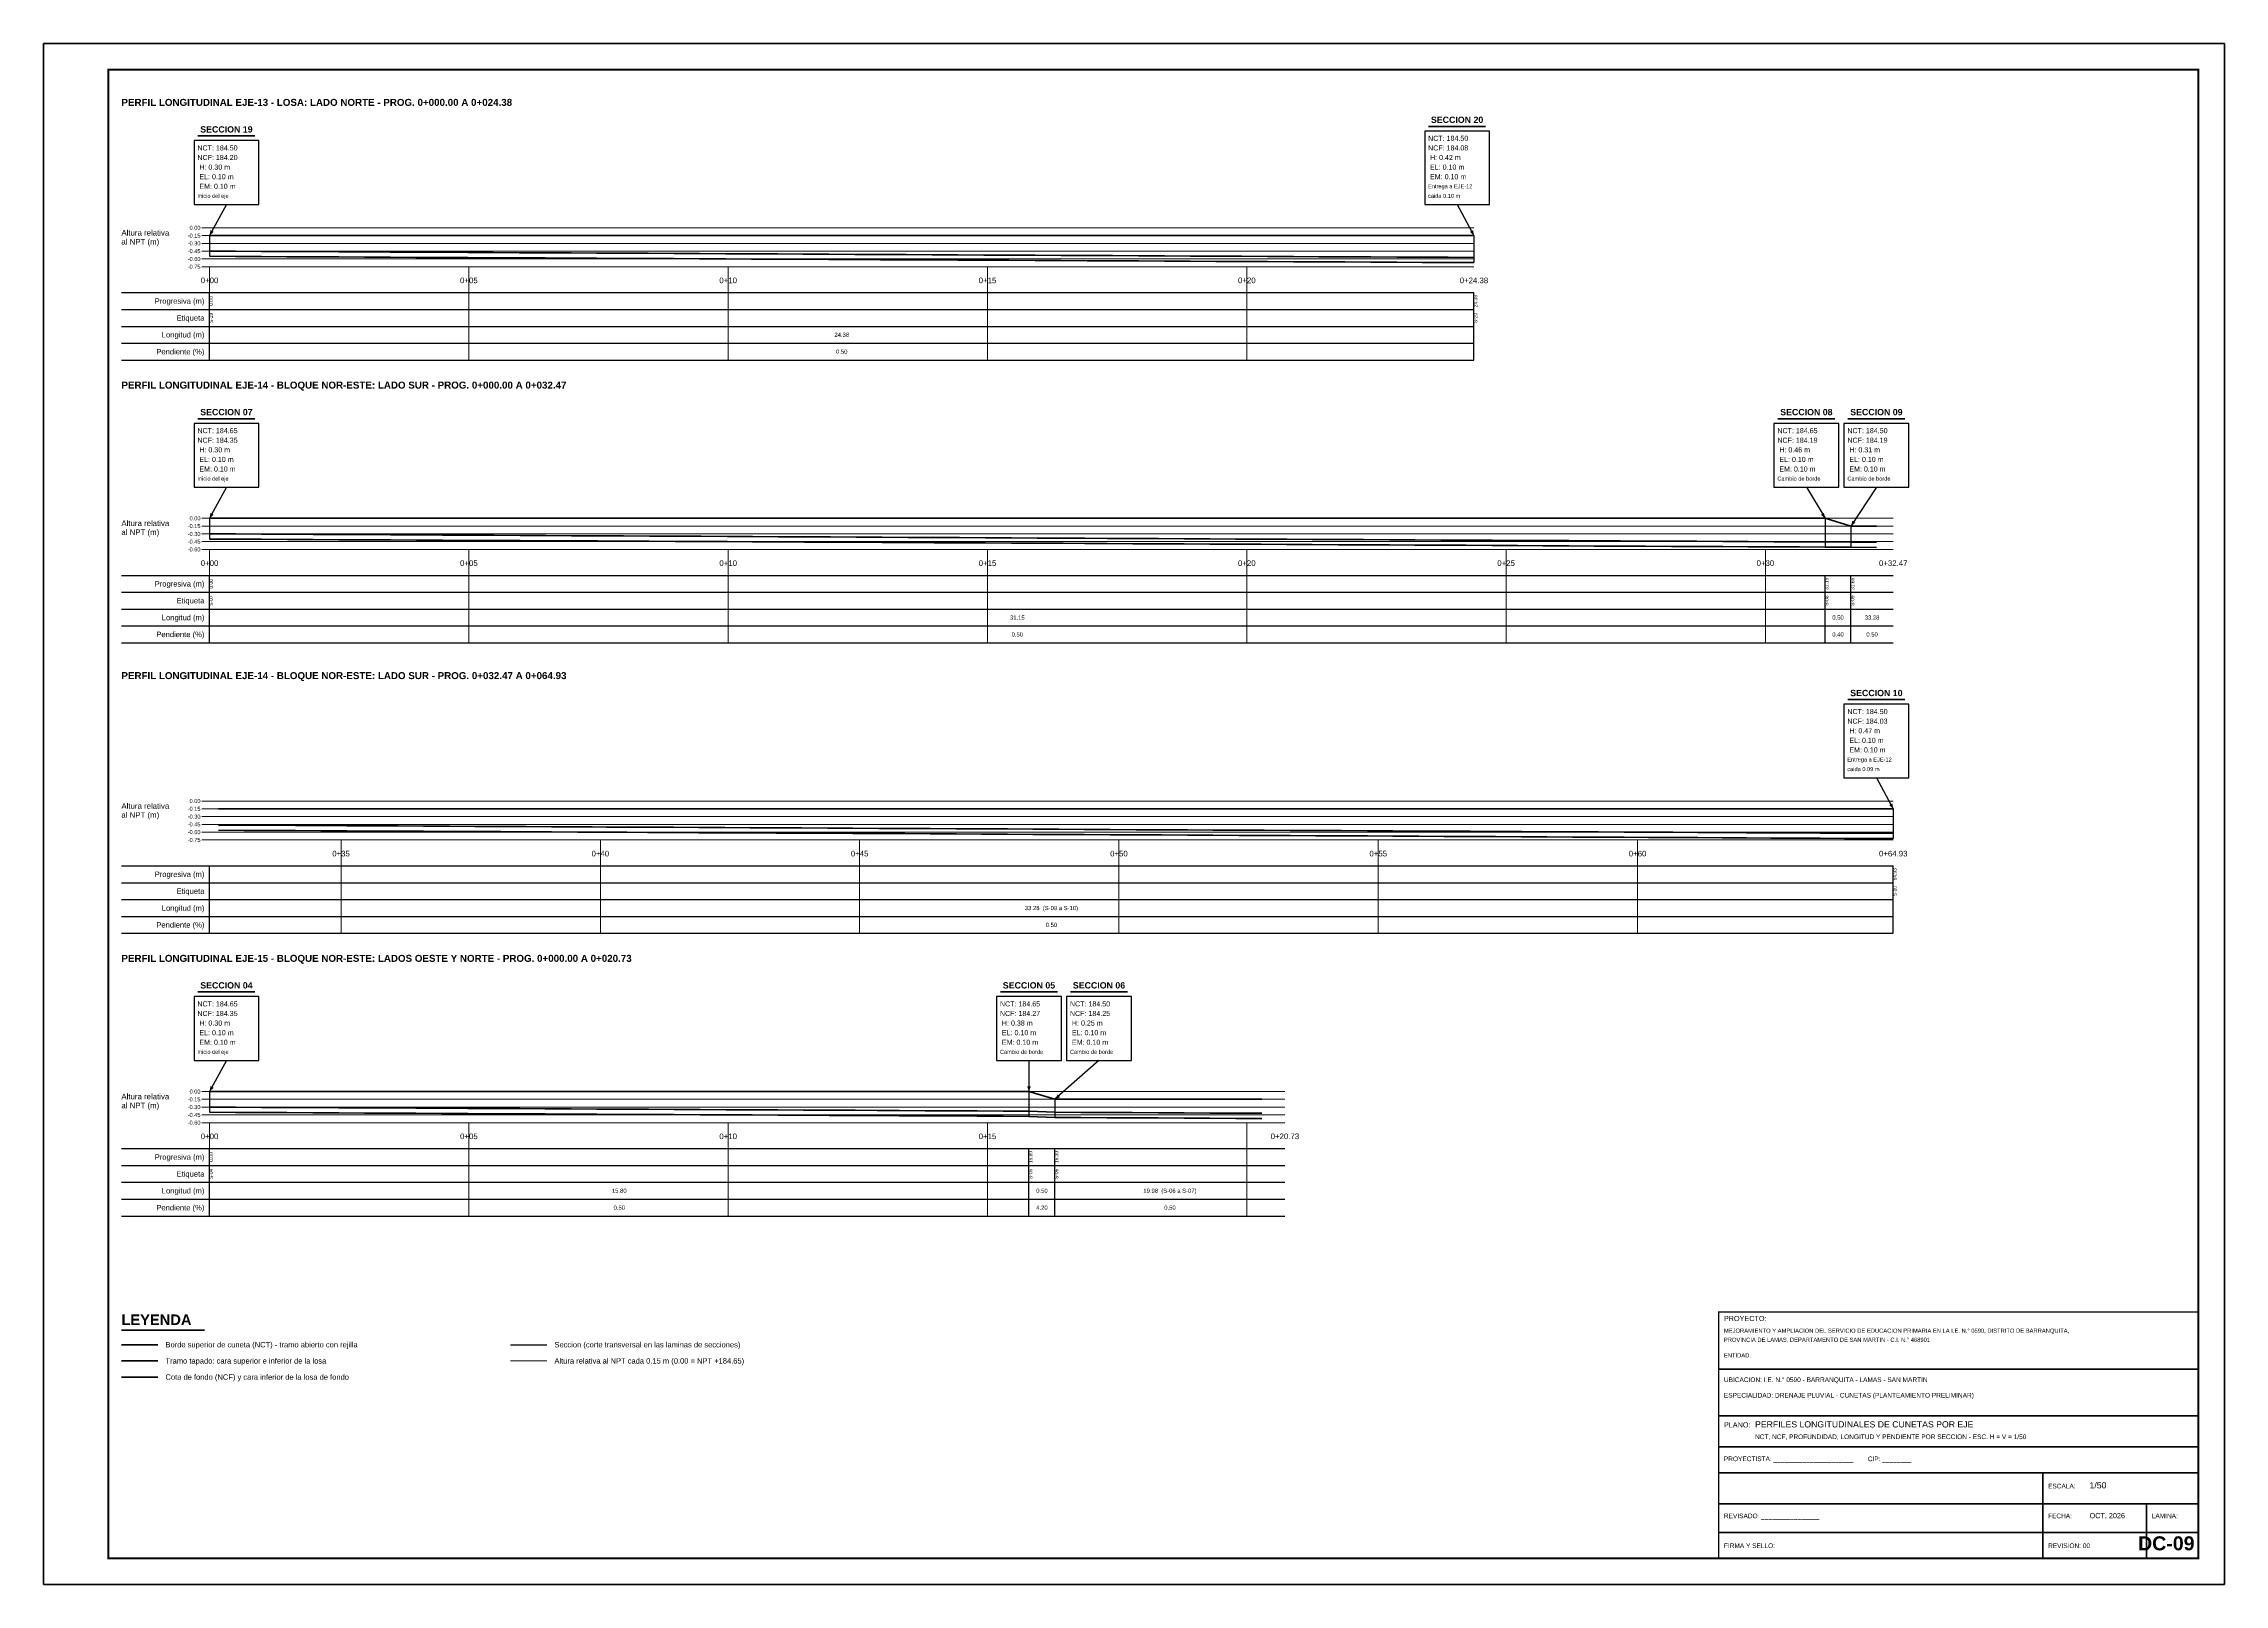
# Model space of a CAD drawing. Header units: metres. Extents: x 354768 to 355417, y 9249536 to 9250102.
# Drawn here: x 355165.01 to 355207.05, y 9249536 to 9249565.7 of the extents above; entities that cross this region are included whole.
import ezdxf
from ezdxf.enums import TextEntityAlignment as Align

# ---------------------------------------------------------------- set-up
doc = ezdxf.new("R2010")
doc.units = ezdxf.units.M
doc.header["$LTSCALE"] = 0.25
for name, color, linetype, lineweight in [('GRILLA', 9, 'CONTINUOUS', 13), ('MARCO', 7, 'CONTINUOUS', 50), ('PERF-FONDO', 6, 'CONTINUOUS', 35), ('PERF-NCT', 5, 'CONTINUOUS', 35), ('PERF-REF', 9, 'CONTINUOUS', 9), ('PERF-SECCION', 1, 'CONTINUOUS', 25), ('PERF-TAPA', 3, 'CONTINUOUS', 35), ('ROTULO', 7, 'CONTINUOUS', 35), ('TITULOS', 160, 'CONTINUOUS', 35)]:
    doc.layers.add(name, color=color, linetype=linetype, lineweight=lineweight)
for name, color, linetype in [('GUITARRA', 8, 'CONTINUOUS'), ('LEYENDA', 7, 'CONTINUOUS'), ('PERF-CAJA', 7, 'CONTINUOUS'), ('ROTULO-TEXTO', 7, 'CONTINUOUS'), ('TEXTOS', 7, 'CONTINUOUS')]:
    doc.layers.add(name, color=color, linetype=linetype)
doc.styles.get("Standard").update_dxf_attribs({"font": 'arial.ttf'})
doc.styles.add('TITULOS', font='arialbd.ttf')

msp = doc.modelspace()

# ---------------------------------------------------------------- linework, layer by layer
at = {"layer": 'GRILLA'}
for p, q in [((355168.205, 9249561.4), (355168.205, 9249559.6)), ((355173.205, 9249561.4), (355173.205, 9249559.6)), ((355178.205, 9249561.4), (355178.205, 9249559.6)), ((355183.205, 9249561.4), (355183.205, 9249559.6)), ((355188.205, 9249561.4), (355188.205, 9249559.6)), ((355168.205, 9249555.95), (355168.205, 9249554.15)), ((355173.205, 9249555.95), (355173.205, 9249554.15)), ((355178.205, 9249555.95), (355178.205, 9249554.15)), ((355183.205, 9249555.95), (355183.205, 9249554.15)), ((355188.205, 9249555.95), (355188.205, 9249554.15)), ((355193.205, 9249555.95), (355193.205, 9249554.15)), ((355198.205, 9249555.95), (355198.205, 9249554.15)), ((355170.74, 9249550.35), (355170.74, 9249548.55)), ((355175.74, 9249550.35), (355175.74, 9249548.55)), ((355180.74, 9249550.35), (355180.74, 9249548.55)), ((355185.74, 9249550.35), (355185.74, 9249548.55)), ((355190.74, 9249550.35), (355190.74, 9249548.55)), ((355195.74, 9249550.35), (355195.74, 9249548.55)), ((355168.205, 9249544.9), (355168.205, 9249543.1)), ((355173.205, 9249544.9), (355173.205, 9249543.1)), ((355178.205, 9249544.9), (355178.205, 9249543.1)), ((355183.205, 9249544.9), (355183.205, 9249543.1)), ((355188.205, 9249544.9), (355188.205, 9249543.1))]:
    msp.add_line(p, q, dxfattribs=at)
at = {"layer": 'GUITARRA'}
for p, q in [((355166.505, 9249560.9), (355192.585, 9249560.9)), ((355168.205, 9249559.6), (355168.205, 9249560.9)), ((355168.205, 9249559.6), (355168.205, 9249560.9)), ((355192.585, 9249559.6), (355192.585, 9249560.9)), ((355166.505, 9249560.575), (355192.585, 9249560.575)), ((355166.505, 9249560.25), (355192.585, 9249560.25)), ((355166.505, 9249559.925), (355192.585, 9249559.925)), ((355166.505, 9249559.6), (355192.585, 9249559.6)), ((355166.505, 9249555.45), (355200.67, 9249555.45)), ((355168.205, 9249554.15), (355168.205, 9249555.45)), ((355168.205, 9249554.15), (355168.205, 9249555.45)), ((355199.355, 9249554.15), (355199.355, 9249555.45)), ((355199.855, 9249554.15), (355199.855, 9249555.45)), ((355166.505, 9249555.125), (355200.67, 9249555.125)), ((355166.505, 9249554.8), (355200.67, 9249554.8)), ((355166.505, 9249554.475), (355200.67, 9249554.475)), ((355166.505, 9249554.15), (355200.67, 9249554.15)), ((355166.505, 9249549.85), (355200.67, 9249549.85)), ((355168.205, 9249548.55), (355168.205, 9249549.85)), ((355200.67, 9249548.55), (355200.67, 9249549.85)), ((355166.505, 9249549.525), (355200.67, 9249549.525)), ((355166.505, 9249549.2), (355200.67, 9249549.2)), ((355166.505, 9249548.875), (355200.67, 9249548.875)), ((355166.505, 9249548.55), (355200.67, 9249548.55)), ((355166.505, 9249544.4), (355188.94, 9249544.4)), ((355168.205, 9249543.1), (355168.205, 9249544.4)), ((355168.205, 9249543.1), (355168.205, 9249544.4)), ((355184.005, 9249543.1), (355184.005, 9249544.4)), ((355184.505, 9249543.1), (355184.505, 9249544.4)), ((355166.505, 9249544.075), (355188.94, 9249544.075)), ((355166.505, 9249543.75), (355188.94, 9249543.75)), ((355166.505, 9249543.425), (355188.94, 9249543.425)), ((355166.505, 9249543.1), (355188.94, 9249543.1))]:
    msp.add_line(p, q, dxfattribs=at)
at = {"layer": 'MARCO'}
msp.add_lwpolyline([(355165.005, 9249536), (355207.055, 9249536), (355207.055, 9249565.7), (355165.005, 9249565.7)], close=True, dxfattribs=at)
at = {"layer": 'MARCO', "const_width": 0.04}
msp.add_lwpolyline([(355166.255, 9249536.5), (355206.555, 9249536.5), (355206.555, 9249565.2), (355166.255, 9249565.2)], close=True, dxfattribs=at)
at = {"layer": 'PERF-CAJA'}
for p, q in [((355168.53, 9249562.6), (355168.205, 9249562)), ((355192.26, 9249562.6), (355192.585, 9249562)), ((355168.53, 9249557.15), (355168.205, 9249556.55)), ((355198.995, 9249557.15), (355199.355, 9249556.55)), ((355200.345, 9249557.15), (355199.855, 9249556.4)), ((355200.345, 9249551.55), (355200.67, 9249550.95)), ((355168.53, 9249546.1), (355168.205, 9249545.5)), ((355184.005, 9249546.1), (355184.005, 9249545.5)), ((355185.355, 9249546.1), (355184.505, 9249545.35))]:
    msp.add_line(p, q, dxfattribs=at)
for points in [[(355191.635, 9249562.6), (355192.885, 9249562.6), (355192.885, 9249564.015), (355191.635, 9249564.015)], [(355167.905, 9249562.6), (355169.155, 9249562.6), (355169.155, 9249563.83), (355167.905, 9249563.83)], [(355167.905, 9249557.15), (355169.155, 9249557.15), (355169.155, 9249558.38), (355167.905, 9249558.38)], [(355198.37, 9249557.15), (355199.62, 9249557.15), (355199.62, 9249558.38), (355198.37, 9249558.38)], [(355199.72, 9249557.15), (355200.97, 9249557.15), (355200.97, 9249558.38), (355199.72, 9249558.38)], [(355199.72, 9249551.55), (355200.97, 9249551.55), (355200.97, 9249552.965), (355199.72, 9249552.965)], [(355167.905, 9249546.1), (355169.155, 9249546.1), (355169.155, 9249547.33), (355167.905, 9249547.33)], [(355183.38, 9249546.1), (355184.63, 9249546.1), (355184.63, 9249547.33), (355183.38, 9249547.33)], [(355184.73, 9249546.1), (355185.98, 9249546.1), (355185.98, 9249547.33), (355184.73, 9249547.33)]]:
    msp.add_lwpolyline(points, close=True, dxfattribs=at)
for points in [[(355168.205, 9249562), (355168.283, 9249562.071), (355168.222, 9249562.105)], [(355192.585, 9249562), (355192.568, 9249562.105), (355192.507, 9249562.071)], [(355168.205, 9249556.55), (355168.283, 9249556.621), (355168.222, 9249556.655)], [(355199.355, 9249556.55), (355199.334, 9249556.654), (355199.274, 9249556.618)], [(355199.855, 9249556.4), (355199.939, 9249556.465), (355199.88, 9249556.503)], [(355200.67, 9249550.95), (355200.653, 9249551.055), (355200.592, 9249551.021)], [(355168.205, 9249545.5), (355168.283, 9249545.571), (355168.222, 9249545.605)], [(355184.005, 9249545.5), (355184.04, 9249545.6), (355183.97, 9249545.6)], [(355184.505, 9249545.35), (355184.603, 9249545.39), (355184.557, 9249545.442)]]:
    msp.add_solid(points, dxfattribs=at)
at = {"layer": 'PERF-FONDO'}
msp.add_line((355166.505, 9249539.996), (355167.205, 9249539.996), dxfattribs=at)
for points in [[(355168.205, 9249561.7), (355168.705, 9249561.698), (355169.205, 9249561.695), (355169.695, 9249561.693), (355170.195, 9249561.69), (355170.695, 9249561.688), (355171.195, 9249561.685), (355171.685, 9249561.683), (355172.185, 9249561.68), (355172.685, 9249561.678), (355173.185, 9249561.675), (355173.675, 9249561.673), (355174.175, 9249561.67), (355174.675, 9249561.668), (355175.175, 9249561.665), (355175.665, 9249561.663), (355176.165, 9249561.66), (355176.665, 9249561.658), (355177.165, 9249561.655), (355177.655, 9249561.653), (355178.155, 9249561.65), (355178.655, 9249561.648), (355179.155, 9249561.645), (355179.645, 9249561.643), (355180.145, 9249561.64), (355180.645, 9249561.638), (355181.145, 9249561.635), (355181.635, 9249561.633), (355182.135, 9249561.63), (355182.635, 9249561.628), (355183.135, 9249561.625), (355183.625, 9249561.623), (355184.125, 9249561.62), (355184.625, 9249561.618), (355185.125, 9249561.615), (355185.615, 9249561.613), (355186.115, 9249561.61), (355186.615, 9249561.608), (355187.115, 9249561.605), (355187.605, 9249561.603), (355188.105, 9249561.6), (355188.605, 9249561.598), (355189.105, 9249561.596), (355189.595, 9249561.593), (355190.095, 9249561.591), (355190.595, 9249561.588), (355191.095, 9249561.586), (355191.585, 9249561.583), (355192.085, 9249561.581), (355192.585, 9249561.578)], [(355168.205, 9249561.6), (355168.705, 9249561.598), (355169.205, 9249561.595), (355169.695, 9249561.593), (355170.195, 9249561.59), (355170.695, 9249561.588), (355171.195, 9249561.585), (355171.685, 9249561.583), (355172.185, 9249561.58), (355172.685, 9249561.578), (355173.185, 9249561.575), (355173.675, 9249561.573), (355174.175, 9249561.57), (355174.675, 9249561.568), (355175.175, 9249561.565), (355175.665, 9249561.563), (355176.165, 9249561.56), (355176.665, 9249561.558), (355177.165, 9249561.555), (355177.655, 9249561.553), (355178.155, 9249561.55), (355178.655, 9249561.548), (355179.155, 9249561.545), (355179.645, 9249561.543), (355180.145, 9249561.54), (355180.645, 9249561.538), (355181.145, 9249561.535), (355181.635, 9249561.533), (355182.135, 9249561.53), (355182.635, 9249561.528), (355183.135, 9249561.525), (355183.625, 9249561.523), (355184.125, 9249561.52), (355184.625, 9249561.518), (355185.125, 9249561.515), (355185.615, 9249561.513), (355186.115, 9249561.51), (355186.615, 9249561.508), (355187.115, 9249561.505), (355187.605, 9249561.503), (355188.105, 9249561.5), (355188.605, 9249561.498), (355189.105, 9249561.496), (355189.595, 9249561.493), (355190.095, 9249561.491), (355190.595, 9249561.488), (355191.095, 9249561.486), (355191.585, 9249561.483), (355192.085, 9249561.481), (355192.585, 9249561.478)], [(355168.205, 9249556.25), (355168.705, 9249556.248), (355169.205, 9249556.245), (355169.705, 9249556.243), (355170.205, 9249556.24), (355170.695, 9249556.238), (355171.195, 9249556.235), (355171.695, 9249556.233), (355172.195, 9249556.23), (355172.695, 9249556.228), (355173.195, 9249556.225), (355173.695, 9249556.223), (355174.195, 9249556.22), (355174.685, 9249556.218), (355175.185, 9249556.215), (355175.685, 9249556.213), (355176.185, 9249556.21), (355176.685, 9249556.208), (355177.185, 9249556.205), (355177.685, 9249556.203), (355178.185, 9249556.2), (355178.675, 9249556.198), (355179.175, 9249556.195), (355179.675, 9249556.193), (355180.175, 9249556.19), (355180.675, 9249556.188), (355181.175, 9249556.185), (355181.675, 9249556.183), (355182.175, 9249556.18), (355182.665, 9249556.178), (355183.165, 9249556.175), (355183.665, 9249556.173), (355184.165, 9249556.17), (355184.665, 9249556.168), (355185.085, 9249556.166), (355185.515, 9249556.163), (355186.005, 9249556.161), (355186.505, 9249556.159), (355186.995, 9249556.156), (355187.495, 9249556.154), (355187.985, 9249556.151), (355188.485, 9249556.149), (355188.975, 9249556.146), (355189.465, 9249556.144), (355189.965, 9249556.141), (355190.455, 9249556.139), (355190.955, 9249556.136), (355191.445, 9249556.134), (355191.945, 9249556.131), (355192.435, 9249556.129), (355192.935, 9249556.126), (355193.425, 9249556.124), (355193.915, 9249556.121), (355194.415, 9249556.119), (355194.905, 9249556.116), (355195.405, 9249556.114), (355195.895, 9249556.112), (355196.395, 9249556.109), (355196.885, 9249556.107), (355197.385, 9249556.104), (355197.875, 9249556.102), (355198.365, 9249556.099), (355198.865, 9249556.097), (355199.355, 9249556.094), (355199.855, 9249556.092), (355200.345, 9249556.089)], [(355168.205, 9249556.15), (355168.705, 9249556.148), (355169.205, 9249556.145), (355169.705, 9249556.143), (355170.205, 9249556.14), (355170.695, 9249556.138), (355171.195, 9249556.135), (355171.695, 9249556.133), (355172.195, 9249556.13), (355172.695, 9249556.128), (355173.195, 9249556.125), (355173.695, 9249556.123), (355174.195, 9249556.12), (355174.685, 9249556.118), (355175.185, 9249556.115), (355175.685, 9249556.113), (355176.185, 9249556.11), (355176.685, 9249556.108), (355177.185, 9249556.105), (355177.685, 9249556.103), (355178.185, 9249556.1), (355178.675, 9249556.098), (355179.175, 9249556.095), (355179.675, 9249556.093), (355180.175, 9249556.09), (355180.675, 9249556.088), (355181.175, 9249556.085), (355181.675, 9249556.083), (355182.175, 9249556.08), (355182.665, 9249556.078), (355183.165, 9249556.075), (355183.665, 9249556.073), (355184.165, 9249556.07), (355184.665, 9249556.068), (355185.085, 9249556.066), (355185.515, 9249556.063), (355186.005, 9249556.061), (355186.505, 9249556.059), (355186.995, 9249556.056), (355187.495, 9249556.054), (355187.985, 9249556.051), (355188.485, 9249556.049), (355188.975, 9249556.046), (355189.465, 9249556.044), (355189.965, 9249556.041), (355190.455, 9249556.039), (355190.955, 9249556.036), (355191.445, 9249556.034), (355191.945, 9249556.031), (355192.435, 9249556.029), (355192.935, 9249556.026), (355193.425, 9249556.024), (355193.915, 9249556.021), (355194.415, 9249556.019), (355194.905, 9249556.016), (355195.405, 9249556.014), (355195.895, 9249556.012), (355196.395, 9249556.009), (355196.885, 9249556.007), (355197.385, 9249556.004), (355197.875, 9249556.002), (355198.365, 9249555.999), (355198.865, 9249555.997), (355199.355, 9249555.994), (355199.855, 9249555.992), (355200.345, 9249555.989)], [(355168.38, 9249550.637), (355168.87, 9249550.634), (355169.37, 9249550.632), (355169.86, 9249550.629), (355170.35, 9249550.627), (355170.85, 9249550.624), (355171.34, 9249550.622), (355171.84, 9249550.62), (355172.33, 9249550.617), (355172.83, 9249550.615), (355173.32, 9249550.612), (355173.82, 9249550.61), (355174.31, 9249550.607), (355174.8, 9249550.605), (355175.3, 9249550.602), (355175.58, 9249550.601), (355175.86, 9249550.599), (355176.25, 9249550.597), (355176.65, 9249550.595), (355177.15, 9249550.593), (355177.64, 9249550.59), (355178.14, 9249550.588), (355178.63, 9249550.586), (355179.13, 9249550.583), (355179.62, 9249550.581), (355180.12, 9249550.578), (355180.61, 9249550.576), (355181.11, 9249550.573), (355181.61, 9249550.571), (355182.1, 9249550.568), (355182.6, 9249550.566), (355183.09, 9249550.563), (355183.59, 9249550.561), (355184.08, 9249550.558), (355184.58, 9249550.556), (355185.07, 9249550.553), (355185.57, 9249550.551), (355186.07, 9249550.548), (355186.56, 9249550.546), (355187.06, 9249550.543), (355187.55, 9249550.541), (355188.05, 9249550.538), (355188.54, 9249550.536), (355189.04, 9249550.534), (355189.53, 9249550.531), (355190.03, 9249550.529), (355190.53, 9249550.526), (355191.02, 9249550.524), (355191.52, 9249550.521), (355192.01, 9249550.519), (355192.51, 9249550.516), (355193, 9249550.514), (355193.5, 9249550.511), (355193.99, 9249550.509), (355194.49, 9249550.506), (355194.98, 9249550.504), (355195.48, 9249550.501), (355195.95, 9249550.499), (355196.42, 9249550.497), (355196.9, 9249550.494), (355197.37, 9249550.492), (355197.84, 9249550.49), (355198.31, 9249550.487), (355198.78, 9249550.485), (355199.26, 9249550.482), (355199.73, 9249550.48), (355200.2, 9249550.478), (355200.67, 9249550.475)], [(355168.38, 9249550.537), (355168.87, 9249550.534), (355169.37, 9249550.532), (355169.86, 9249550.529), (355170.35, 9249550.527), (355170.85, 9249550.524), (355171.34, 9249550.522), (355171.84, 9249550.52), (355172.33, 9249550.517), (355172.83, 9249550.515), (355173.32, 9249550.512), (355173.82, 9249550.51), (355174.31, 9249550.507), (355174.8, 9249550.505), (355175.3, 9249550.502), (355175.58, 9249550.501), (355175.86, 9249550.499), (355176.25, 9249550.497), (355176.65, 9249550.495), (355177.15, 9249550.493), (355177.64, 9249550.49), (355178.14, 9249550.488), (355178.63, 9249550.486), (355179.13, 9249550.483), (355179.62, 9249550.481), (355180.12, 9249550.478), (355180.61, 9249550.476), (355181.11, 9249550.473), (355181.61, 9249550.471), (355182.1, 9249550.468), (355182.6, 9249550.466), (355183.09, 9249550.463), (355183.59, 9249550.461), (355184.08, 9249550.458), (355184.58, 9249550.456), (355185.07, 9249550.453), (355185.57, 9249550.451), (355186.07, 9249550.448), (355186.56, 9249550.446), (355187.06, 9249550.443), (355187.55, 9249550.441), (355188.05, 9249550.438), (355188.54, 9249550.436), (355189.04, 9249550.434), (355189.53, 9249550.431), (355190.03, 9249550.429), (355190.53, 9249550.426), (355191.02, 9249550.424), (355191.52, 9249550.421), (355192.01, 9249550.419), (355192.51, 9249550.416), (355193, 9249550.414), (355193.5, 9249550.411), (355193.99, 9249550.409), (355194.49, 9249550.406), (355194.98, 9249550.404), (355195.48, 9249550.401), (355195.95, 9249550.399), (355196.42, 9249550.397), (355196.9, 9249550.394), (355197.37, 9249550.392), (355197.84, 9249550.39), (355198.31, 9249550.387), (355198.78, 9249550.385), (355199.26, 9249550.382), (355199.73, 9249550.38), (355200.2, 9249550.378), (355200.67, 9249550.375)], [(355168.205, 9249545.2), (355168.705, 9249545.198), (355169.205, 9249545.195), (355169.695, 9249545.193), (355170.195, 9249545.19), (355170.695, 9249545.188), (355171.195, 9249545.185), (355171.695, 9249545.183), (355172.185, 9249545.18), (355172.685, 9249545.178), (355173.185, 9249545.175), (355173.685, 9249545.173), (355174.185, 9249545.17), (355174.675, 9249545.168), (355175.175, 9249545.165), (355175.675, 9249545.163), (355176.175, 9249545.16), (355176.675, 9249545.158), (355177.165, 9249545.155), (355177.665, 9249545.153), (355178.165, 9249545.15), (355178.665, 9249545.148), (355179.165, 9249545.145), (355179.655, 9249545.143), (355180.155, 9249545.14), (355180.655, 9249545.138), (355181.075, 9249545.136), (355181.505, 9249545.134), (355182.005, 9249545.131), (355182.505, 9249545.129), (355183.005, 9249545.126), (355183.505, 9249545.124), (355184.005, 9249545.121), (355184.505, 9249545.1), (355185.005, 9249545.098), (355185.505, 9249545.095), (355185.995, 9249545.093), (355186.495, 9249545.09), (355186.995, 9249545.088), (355187.495, 9249545.085), (355187.995, 9249545.083), (355188.495, 9249545.08)], [(355168.205, 9249545.1), (355168.705, 9249545.098), (355169.205, 9249545.095), (355169.695, 9249545.093), (355170.195, 9249545.09), (355170.695, 9249545.088), (355171.195, 9249545.085), (355171.695, 9249545.083), (355172.185, 9249545.08), (355172.685, 9249545.078), (355173.185, 9249545.075), (355173.685, 9249545.073), (355174.185, 9249545.07), (355174.675, 9249545.068), (355175.175, 9249545.065), (355175.675, 9249545.063), (355176.175, 9249545.06), (355176.675, 9249545.058), (355177.165, 9249545.055), (355177.665, 9249545.053), (355178.165, 9249545.05), (355178.665, 9249545.048), (355179.165, 9249545.045), (355179.655, 9249545.043), (355180.155, 9249545.04), (355180.655, 9249545.038), (355181.075, 9249545.036), (355181.505, 9249545.034), (355182.005, 9249545.031), (355182.505, 9249545.029), (355183.005, 9249545.026), (355183.505, 9249545.024), (355184.005, 9249545.021), (355184.505, 9249545), (355185.005, 9249544.998), (355185.505, 9249544.995), (355185.995, 9249544.993), (355186.495, 9249544.99), (355186.995, 9249544.988), (355187.495, 9249544.985), (355187.995, 9249544.983), (355188.495, 9249544.98)]]:
    msp.add_lwpolyline(points, dxfattribs=at)
at = {"layer": 'PERF-NCT'}
msp.add_line((355166.505, 9249540.62), (355167.205, 9249540.62), dxfattribs=at)
for points in [[(355168.205, 9249562), (355168.705, 9249562), (355169.205, 9249562), (355169.695, 9249562), (355170.195, 9249562), (355170.695, 9249562), (355171.195, 9249562), (355171.685, 9249562), (355172.185, 9249562), (355172.685, 9249562), (355173.185, 9249562), (355173.675, 9249562), (355174.175, 9249562), (355174.675, 9249562), (355175.175, 9249562), (355175.665, 9249562), (355176.165, 9249562), (355176.665, 9249562), (355177.165, 9249562), (355177.655, 9249562), (355178.155, 9249562), (355178.655, 9249562), (355179.155, 9249562), (355179.645, 9249562), (355180.145, 9249562), (355180.645, 9249562), (355181.145, 9249562), (355181.635, 9249562), (355182.135, 9249562), (355182.635, 9249562), (355183.135, 9249562), (355183.625, 9249562), (355184.125, 9249562), (355184.625, 9249562), (355185.125, 9249562), (355185.615, 9249562), (355186.115, 9249562), (355186.615, 9249562), (355187.115, 9249562), (355187.605, 9249562), (355188.105, 9249562), (355188.605, 9249562), (355189.105, 9249562), (355189.595, 9249562), (355190.095, 9249562), (355190.595, 9249562), (355191.095, 9249562), (355191.585, 9249562), (355192.085, 9249562), (355192.585, 9249562)], [(355168.205, 9249556.55), (355168.705, 9249556.55), (355169.205, 9249556.55), (355169.705, 9249556.55), (355170.205, 9249556.55), (355170.695, 9249556.55), (355171.195, 9249556.55), (355171.695, 9249556.55), (355172.195, 9249556.55), (355172.695, 9249556.55), (355173.195, 9249556.55), (355173.695, 9249556.55), (355174.195, 9249556.55), (355174.685, 9249556.55), (355175.185, 9249556.55), (355175.685, 9249556.55), (355176.185, 9249556.55), (355176.685, 9249556.55), (355177.185, 9249556.55), (355177.685, 9249556.55), (355178.185, 9249556.55), (355178.675, 9249556.55), (355179.175, 9249556.55), (355179.675, 9249556.55), (355180.175, 9249556.55), (355180.675, 9249556.55), (355181.175, 9249556.55), (355181.675, 9249556.55), (355182.175, 9249556.55), (355182.665, 9249556.55), (355183.165, 9249556.55), (355183.665, 9249556.55), (355184.165, 9249556.55), (355184.665, 9249556.55), (355185.085, 9249556.55), (355185.515, 9249556.55), (355186.005, 9249556.55), (355186.505, 9249556.55), (355186.995, 9249556.55), (355187.495, 9249556.55), (355187.985, 9249556.55), (355188.485, 9249556.55), (355188.975, 9249556.55), (355189.465, 9249556.55), (355189.965, 9249556.55), (355190.455, 9249556.55), (355190.955, 9249556.55), (355191.445, 9249556.55), (355191.945, 9249556.55), (355192.435, 9249556.55), (355192.935, 9249556.55), (355193.425, 9249556.55), (355193.915, 9249556.55), (355194.415, 9249556.55), (355194.905, 9249556.55), (355195.405, 9249556.55), (355195.895, 9249556.55), (355196.395, 9249556.55), (355196.885, 9249556.55), (355197.385, 9249556.55), (355197.875, 9249556.55), (355198.365, 9249556.55), (355198.865, 9249556.55), (355199.355, 9249556.55), (355199.855, 9249556.4), (355200.345, 9249556.4)], [(355168.38, 9249550.95), (355168.87, 9249550.95), (355169.37, 9249550.95), (355169.86, 9249550.95), (355170.35, 9249550.95), (355170.85, 9249550.95), (355171.34, 9249550.95), (355171.84, 9249550.95), (355172.33, 9249550.95), (355172.83, 9249550.95), (355173.32, 9249550.95), (355173.82, 9249550.95), (355174.31, 9249550.95), (355174.8, 9249550.95), (355175.3, 9249550.95), (355175.58, 9249550.95), (355175.86, 9249550.95), (355176.25, 9249550.95), (355176.65, 9249550.95), (355177.15, 9249550.95), (355177.64, 9249550.95), (355178.14, 9249550.95), (355178.63, 9249550.95), (355179.13, 9249550.95), (355179.62, 9249550.95), (355180.12, 9249550.95), (355180.61, 9249550.95), (355181.11, 9249550.95), (355181.61, 9249550.95), (355182.1, 9249550.95), (355182.6, 9249550.95), (355183.09, 9249550.95), (355183.59, 9249550.95), (355184.08, 9249550.95), (355184.58, 9249550.95), (355185.07, 9249550.95), (355185.57, 9249550.95), (355186.07, 9249550.95), (355186.56, 9249550.95), (355187.06, 9249550.95), (355187.55, 9249550.95), (355188.05, 9249550.95), (355188.54, 9249550.95), (355189.04, 9249550.95), (355189.53, 9249550.95), (355190.03, 9249550.95), (355190.53, 9249550.95), (355191.02, 9249550.95), (355191.52, 9249550.95), (355192.01, 9249550.95), (355192.51, 9249550.95), (355193, 9249550.95), (355193.5, 9249550.95), (355193.99, 9249550.95), (355194.49, 9249550.95), (355194.98, 9249550.95), (355195.48, 9249550.95), (355195.95, 9249550.95), (355196.42, 9249550.95), (355196.9, 9249550.95), (355197.37, 9249550.95), (355197.84, 9249550.95), (355198.31, 9249550.95), (355198.78, 9249550.95), (355199.26, 9249550.95), (355199.73, 9249550.95), (355200.2, 9249550.95), (355200.67, 9249550.95)], [(355168.205, 9249545.5), (355168.705, 9249545.5), (355169.205, 9249545.5), (355169.695, 9249545.5), (355170.195, 9249545.5), (355170.695, 9249545.5), (355171.195, 9249545.5), (355171.695, 9249545.5), (355172.185, 9249545.5), (355172.685, 9249545.5), (355173.185, 9249545.5), (355173.685, 9249545.5), (355174.185, 9249545.5), (355174.675, 9249545.5), (355175.175, 9249545.5), (355175.675, 9249545.5), (355176.175, 9249545.5), (355176.675, 9249545.5), (355177.165, 9249545.5), (355177.665, 9249545.5), (355178.165, 9249545.5), (355178.665, 9249545.5), (355179.165, 9249545.5), (355179.655, 9249545.5), (355180.155, 9249545.5), (355180.655, 9249545.5), (355181.075, 9249545.5), (355181.505, 9249545.5), (355182.005, 9249545.5), (355182.505, 9249545.5), (355183.005, 9249545.5), (355183.505, 9249545.5), (355184.005, 9249545.5), (355184.505, 9249545.35), (355185.005, 9249545.35), (355185.505, 9249545.35), (355185.995, 9249545.35), (355186.495, 9249545.35), (355186.995, 9249545.35), (355187.495, 9249545.35), (355187.995, 9249545.35), (355188.495, 9249545.35)]]:
    msp.add_lwpolyline(points, dxfattribs=at)
at = {"layer": 'PERF-REF'}
for p, q in [((355168.055, 9249562.15), (355192.585, 9249562.15)), ((355168.055, 9249562), (355192.585, 9249562)), ((355168.055, 9249561.85), (355192.585, 9249561.85)), ((355168.055, 9249561.7), (355192.585, 9249561.7)), ((355168.055, 9249561.55), (355192.585, 9249561.55)), ((355168.055, 9249561.4), (355192.585, 9249561.4)), ((355168.055, 9249556.55), (355200.67, 9249556.55)), ((355168.055, 9249556.4), (355200.67, 9249556.4)), ((355168.055, 9249556.25), (355200.67, 9249556.25)), ((355168.055, 9249556.1), (355200.67, 9249556.1)), ((355168.055, 9249555.95), (355200.67, 9249555.95)), ((355168.055, 9249551.1), (355200.67, 9249551.1)), ((355168.055, 9249550.95), (355200.67, 9249550.95)), ((355168.055, 9249550.8), (355200.67, 9249550.8)), ((355168.055, 9249550.65), (355200.67, 9249550.65)), ((355168.055, 9249550.5), (355200.67, 9249550.5)), ((355168.055, 9249550.35), (355200.67, 9249550.35)), ((355168.055, 9249545.5), (355188.94, 9249545.5)), ((355168.055, 9249545.35), (355188.94, 9249545.35)), ((355168.055, 9249545.2), (355188.94, 9249545.2)), ((355168.055, 9249545.05), (355188.94, 9249545.05)), ((355168.055, 9249544.9), (355188.94, 9249544.9)), ((355174.005, 9249540.308), (355174.705, 9249540.308))]:
    msp.add_line(p, q, dxfattribs=at)
at = {"layer": 'PERF-SECCION'}
for p, q in [((355168.205, 9249562), (355168.205, 9249561.6)), ((355192.585, 9249562), (355192.585, 9249561.478)), ((355168.205, 9249556.55), (355168.205, 9249556.15)), ((355199.355, 9249556.55), (355199.355, 9249555.994)), ((355199.855, 9249556.4), (355199.855, 9249555.992)), ((355200.67, 9249550.95), (355200.67, 9249550.375)), ((355168.205, 9249545.5), (355168.205, 9249545.1)), ((355184.005, 9249545.5), (355184.005, 9249545.021)), ((355184.505, 9249545.35), (355184.505, 9249545)), ((355174.005, 9249540.62), (355174.705, 9249540.62))]:
    msp.add_line(p, q, dxfattribs=at)
at = {"layer": 'PERF-TAPA'}
msp.add_line((355166.505, 9249540.308), (355167.205, 9249540.308), dxfattribs=at)
at = {"layer": 'ROTULO'}
for p, q in [((355197.305, 9249540.15), (355206.555, 9249540.15)), ((355197.305, 9249539.25), (355206.555, 9249539.25)), ((355197.305, 9249538.65), (355206.555, 9249538.65)), ((355197.305, 9249538.15), (355206.555, 9249538.15)), ((355203.555, 9249538.15), (355203.555, 9249536.5)), ((355197.305, 9249537.55), (355206.555, 9249537.55)), ((355205.555, 9249537.55), (355205.555, 9249536.5)), ((355197.305, 9249537), (355206.555, 9249537))]:
    msp.add_line(p, q, dxfattribs=at)
at = {"layer": 'ROTULO', "const_width": 0.025}
msp.add_lwpolyline([(355197.305, 9249536.5), (355206.555, 9249536.5), (355206.555, 9249541.25), (355197.305, 9249541.25)], close=True, dxfattribs=at)
at = {"layer": 'TITULOS'}
for p, q in [((355191.71, 9249564.105), (355192.81, 9249564.105)), ((355167.98, 9249563.92), (355169.08, 9249563.92)), ((355167.98, 9249558.47), (355169.08, 9249558.47)), ((355198.445, 9249558.47), (355199.545, 9249558.47)), ((355199.795, 9249558.47), (355200.895, 9249558.47)), ((355199.795, 9249553.055), (355200.895, 9249553.055)), ((355167.98, 9249547.42), (355169.08, 9249547.42)), ((355183.455, 9249547.42), (355184.555, 9249547.42)), ((355184.805, 9249547.42), (355185.905, 9249547.42)), ((355166.505, 9249540.9), (355168.105, 9249540.9))]:
    msp.add_line(p, q, dxfattribs=at)

# ---------------------------------------------------------------- texts
at = {"layer": 'LEYENDA'}
for s, p in [('Borde superior de cuneta (NCT) - tramo abierto con rejilla', (355167.355, 9249540.62)), ('Seccion (corte transversal en las laminas de secciones)', (355174.855, 9249540.62)), ('Tramo tapado: cara superior e inferior de la losa', (355167.355, 9249540.308)), ('Cota de fondo (NCF) y cara inferior de la losa de fondo', (355167.355, 9249539.996)), ('Altura relativa al NPT cada 0.15 m (0.00 = NPT +184.65)', (355174.855, 9249540.308))]:
    msp.add_text(s, height=0.104, dxfattribs=at).set_placement(p, align=Align.MIDDLE_LEFT)
at = {"layer": 'ROTULO-TEXTO'}
for s, height, p in [('MEJORAMIENTO Y AMPLIACION DEL SERVICIO DE EDUCACION PRIMARIA EN LA I.E. N.° 0590, DISTRITO DE BARRANQUITA,', 0.08, (355197.405, 9249540.85)), ('PROYECTO:', 0.1, (355197.405, 9249541.075)), ('PROVINCIA DE LAMAS, DEPARTAMENTO DE SAN MARTIN - C.I. N.° 468901', 0.08, (355197.405, 9249540.675)), ('ENTIDAD:', 0.08, (355197.405, 9249540.375)), ('UBICACION: I.E. N.° 0590 - BARRANQUITA - LAMAS - SAN MARTIN', 0.09, (355197.405, 9249539.9)), ('ESPECIALIDAD: DRENAJE PLUVIAL - CUNETAS (PLANTEAMIENTO PRELIMINAR)', 0.09, (355197.405, 9249539.6)), ('PLANO:', 0.1, (355197.405, 9249539.025)), ('NCT, NCF, PROFUNDIDAD, LONGITUD Y PENDIENTE POR SECCION - ESC. H = V = 1/50', 0.09, (355198.005, 9249538.8)), ('PERFILES LONGITUDINALES DE CUNETAS POR EJE', 0.12, (355198.005, 9249539.025)), ('PROYECTISTA: ______________________        CIP: ________', 0.09, (355197.405, 9249538.375)), ('ESCALA:', 0.09, (355203.655, 9249537.85)), ('1/50', 0.12, (355204.455, 9249537.85)), ('REVISADO: ________________', 0.09, (355197.405, 9249537.275)), ('FECHA:', 0.09, (355203.655, 9249537.275)), ('OCT. 2026', 0.1, (355204.455, 9249537.275)), ('LAMINA:', 0.09, (355205.655, 9249537.275)), ('FIRMA Y SELLO:', 0.09, (355197.405, 9249536.7)), ('REVISION: 00', 0.09, (355203.655, 9249536.7))]:
    msp.add_text(s, height=height, dxfattribs=at).set_placement(p)
at = {"layer": 'TEXTOS'}
for s, height, p in [('NCT: 184.50', 0.09788, (355167.97, 9249563.69)), ('NCT: 184.50', 0.09788, (355191.7, 9249563.875)), ('NCF: 184.08', 0.09788, (355191.7, 9249563.69)), ('NCF: 184.20', 0.09788, (355167.97, 9249563.505)), (' H: 0.30 m', 0.0979, (355167.97, 9249563.32)), (' EL: 0.10 m', 0.09788, (355167.97, 9249563.135)), (' H: 0.42 m', 0.0979, (355191.7, 9249563.505)), (' EL: 0.10 m', 0.09788, (355191.7, 9249563.32)), (' EM: 0.10 m', 0.09788, (355191.7, 9249563.135)), ('Inicio del eje', 0.07762, (355167.97, 9249562.765)), (' EM: 0.10 m', 0.09788, (355167.97, 9249562.95)), ('caida 0.10 m', 0.07762, (355191.7, 9249562.765)), ('Entrega a EJE-12', 0.07762, (355191.7, 9249562.95)), ('NCT: 184.65', 0.09788, (355167.97, 9249558.24)), ('NCT: 184.65', 0.09788, (355198.435, 9249558.24)), ('NCT: 184.50', 0.09788, (355199.785, 9249558.24)), ('NCF: 184.35', 0.09788, (355167.97, 9249558.055)), (' H: 0.30 m', 0.0979, (355167.97, 9249557.87)), (' EL: 0.10 m', 0.09788, (355167.97, 9249557.685)), ('NCF: 184.19', 0.09788, (355198.435, 9249558.055)), (' H: 0.46 m', 0.0979, (355198.435, 9249557.87)), (' EL: 0.10 m', 0.09788, (355198.435, 9249557.685)), ('NCF: 184.19', 0.09788, (355199.785, 9249558.055)), (' H: 0.31 m', 0.0979, (355199.785, 9249557.87)), (' EL: 0.10 m', 0.09788, (355199.785, 9249557.685)), ('Inicio del eje', 0.07762, (355167.97, 9249557.315)), (' EM: 0.10 m', 0.09788, (355167.97, 9249557.5)), ('Cambio de borde', 0.07762, (355198.435, 9249557.315)), (' EM: 0.10 m', 0.09788, (355198.435, 9249557.5)), ('Cambio de borde', 0.07762, (355199.785, 9249557.315)), (' EM: 0.10 m', 0.09788, (355199.785, 9249557.5)), ('NCT: 184.50', 0.09788, (355199.785, 9249552.825)), ('NCF: 184.03', 0.09788, (355199.785, 9249552.64)), (' H: 0.47 m', 0.0979, (355199.785, 9249552.455)), (' EL: 0.10 m', 0.09788, (355199.785, 9249552.27)), ('Entrega a EJE-12', 0.07762, (355199.785, 9249551.9)), (' EM: 0.10 m', 0.09788, (355199.785, 9249552.085)), ('caida 0.09 m', 0.07762, (355199.785, 9249551.715)), ('NCT: 184.65', 0.09788, (355167.97, 9249547.19)), ('NCT: 184.65', 0.09788, (355183.445, 9249547.19)), ('NCT: 184.50', 0.09788, (355184.795, 9249547.19)), ('NCF: 184.35', 0.09788, (355167.97, 9249547.005)), (' H: 0.30 m', 0.0979, (355167.97, 9249546.82)), ('NCF: 184.27', 0.09788, (355183.445, 9249547.005)), (' H: 0.38 m', 0.0979, (355183.445, 9249546.82)), ('NCF: 184.25', 0.09788, (355184.795, 9249547.005)), (' H: 0.25 m', 0.0979, (355184.795, 9249546.82)), (' EL: 0.10 m', 0.09788, (355167.97, 9249546.635)), (' EM: 0.10 m', 0.09788, (355167.97, 9249546.45)), (' EL: 0.10 m', 0.09788, (355183.445, 9249546.635)), (' EM: 0.10 m', 0.09788, (355183.445, 9249546.45)), (' EL: 0.10 m', 0.09788, (355184.795, 9249546.635)), (' EM: 0.10 m', 0.09788, (355184.795, 9249546.45)), ('Inicio del eje', 0.07762, (355167.97, 9249546.265)), ('Cambio de borde', 0.07762, (355183.445, 9249546.265)), ('Cambio de borde', 0.07762, (355184.795, 9249546.265))]:
    msp.add_text(s, height=height, dxfattribs=at).set_placement(p, align=Align.MIDDLE_LEFT)
for s, p in [('Altura relativa', (355166.505, 9249562)), ('al NPT (m)', (355166.505, 9249561.827)), ('Altura relativa', (355166.505, 9249556.4)), ('al NPT (m)', (355166.505, 9249556.227)), ('Altura relativa', (355166.505, 9249550.95)), ('al NPT (m)', (355166.505, 9249550.777)), ('Altura relativa', (355166.505, 9249545.35)), ('al NPT (m)', (355166.505, 9249545.177))]:
    msp.add_text(s, height=0.108, dxfattribs=at).set_placement(p)
for s, height, p in [('-0.15', 0.0776, (355168.03, 9249562)), ('0.00', 0.0776, (355168.03, 9249562.15)), ('-0.30', 0.0776, (355168.03, 9249561.85)), ('-0.45', 0.0776, (355168.03, 9249561.7)), ('-0.60', 0.0776, (355168.03, 9249561.55)), ('-0.75', 0.0776, (355168.03, 9249561.4)), ('Progresiva (m)', 0.10463, (355168.105, 9249560.738)), ('Etiqueta', 0.1046, (355168.105, 9249560.412)), ('Pendiente (%)', 0.10463, (355168.105, 9249559.762)), ('Longitud (m)', 0.10463, (355168.105, 9249560.088)), ('-0.15', 0.0776, (355168.03, 9249556.4)), ('0.00', 0.0776, (355168.03, 9249556.55)), ('-0.30', 0.0776, (355168.03, 9249556.25)), ('-0.45', 0.0776, (355168.03, 9249556.1)), ('-0.60', 0.0776, (355168.03, 9249555.95)), ('Progresiva (m)', 0.10463, (355168.105, 9249555.287)), ('Etiqueta', 0.1046, (355168.105, 9249554.963)), ('Pendiente (%)', 0.10463, (355168.105, 9249554.312)), ('Longitud (m)', 0.10463, (355168.105, 9249554.637)), ('-0.15', 0.0776, (355168.03, 9249550.95)), ('0.00', 0.0776, (355168.03, 9249551.1)), ('-0.30', 0.0776, (355168.03, 9249550.8)), ('-0.45', 0.0776, (355168.03, 9249550.65)), ('-0.60', 0.0776, (355168.03, 9249550.5)), ('-0.75', 0.0776, (355168.03, 9249550.35)), ('Progresiva (m)', 0.10463, (355168.105, 9249549.688)), ('Etiqueta', 0.1046, (355168.105, 9249549.363)), ('Longitud (m)', 0.10463, (355168.105, 9249549.037)), ('Pendiente (%)', 0.10463, (355168.105, 9249548.713)), ('0.00', 0.0776, (355168.03, 9249545.5)), ('-0.15', 0.0776, (355168.03, 9249545.35)), ('-0.30', 0.0776, (355168.03, 9249545.2)), ('-0.45', 0.0776, (355168.03, 9249545.05)), ('-0.60', 0.0776, (355168.03, 9249544.9)), ('Progresiva (m)', 0.10463, (355168.105, 9249544.238)), ('Etiqueta', 0.1046, (355168.105, 9249543.912)), ('Longitud (m)', 0.10463, (355168.105, 9249543.588)), ('Pendiente (%)', 0.10463, (355168.105, 9249543.262))]:
    msp.add_text(s, height=height, dxfattribs=at).set_placement(p, align=Align.MIDDLE_RIGHT)
for s, p in [('0+00', (355168.205, 9249561.05)), ('0+05', (355173.205, 9249561.05)), ('0+10', (355178.205, 9249561.05)), ('0+15', (355183.205, 9249561.05)), ('0+20', (355188.205, 9249561.05)), ('0+24.38', (355192.585, 9249561.05)), ('0+00', (355168.205, 9249555.6)), ('0+05', (355173.205, 9249555.6)), ('0+10', (355178.205, 9249555.6)), ('0+15', (355183.205, 9249555.6)), ('0+20', (355188.205, 9249555.6)), ('0+25', (355193.205, 9249555.6)), ('0+30', (355198.205, 9249555.6)), ('0+32.47', (355200.67, 9249555.6)), ('0+35', (355170.74, 9249550)), ('0+40', (355175.74, 9249550)), ('0+45', (355180.74, 9249550)), ('0+50', (355185.74, 9249550)), ('0+55', (355190.74, 9249550)), ('0+60', (355195.74, 9249550)), ('0+64.93', (355200.67, 9249550)), ('0+00', (355168.205, 9249544.55)), ('0+05', (355173.205, 9249544.55)), ('0+10', (355178.205, 9249544.55)), ('0+15', (355183.205, 9249544.55)), ('0+20.73', (355188.94, 9249544.55))]:
    msp.add_text(s, height=0.108, dxfattribs=at).set_placement(p, align=Align.BOTTOM_CENTER)
for s, p in [('0.00', (355168.235, 9249560.738)), ('24.38', (355192.615, 9249560.738)), ('S-19', (355168.235, 9249560.412)), ('S-20', (355192.615, 9249560.412)), ('0.00', (355168.235, 9249555.287)), ('31.15', (355199.385, 9249555.287)), ('31.65', (355199.885, 9249555.287)), ('S-07', (355168.235, 9249554.963)), ('S-08', (355199.385, 9249554.963)), ('S-09', (355199.885, 9249554.963)), ('64.93', (355200.7, 9249549.688)), ('S-10', (355200.7, 9249549.363)), ('0.00', (355168.235, 9249544.238)), ('15.80', (355184.035, 9249544.238)), ('16.30', (355184.535, 9249544.238)), ('S-04', (355168.235, 9249543.912)), ('S-05', (355184.035, 9249543.912)), ('S-06', (355184.535, 9249543.912))]:
    msp.add_text(s, height=0.0675, rotation=90, dxfattribs=at).set_placement(p, align=Align.MIDDLE_CENTER)
for s, p in [('24.38', (355180.395, 9249560.088)), ('0.50', (355180.395, 9249559.762)), ('31.15', (355183.78, 9249554.637)), ('0.50', (355183.78, 9249554.312)), ('0.50', (355199.605, 9249554.637)), ('0.40', (355199.605, 9249554.312)), ('33.28', (355200.262, 9249554.637)), ('0.50', (355200.262, 9249554.312)), ('33.28  (S-09 a S-10)', (355184.438, 9249549.037)), ('0.50', (355184.438, 9249548.713)), ('15.80', (355176.105, 9249543.588)), ('0.50', (355184.255, 9249543.588)), ('19.98  (S-06 a S-07)', (355186.723, 9249543.588)), ('0.50', (355176.105, 9249543.262)), ('4.20', (355184.255, 9249543.262)), ('0.50', (355186.723, 9249543.262))]:
    msp.add_text(s, height=0.081, dxfattribs=at).set_placement(p, align=Align.MIDDLE_CENTER)
at = {"layer": 'TITULOS', "style": 'TITULOS'}
for s, height, p in [('PERFIL LONGITUDINAL EJE-13 - LOSA: LADO NORTE - PROG. 0+000.00 A 0+024.38', 0.135, (355166.505, 9249564.5)), ('PERFIL LONGITUDINAL EJE-14 - BLOQUE NOR-ESTE: LADO SUR - PROG. 0+000.00 A 0+032.47', 0.135, (355166.505, 9249559.05)), ('PERFIL LONGITUDINAL EJE-14 - BLOQUE NOR-ESTE: LADO SUR - PROG. 0+032.47 A 0+064.93', 0.135, (355166.505, 9249553.45)), ('PERFIL LONGITUDINAL EJE-15 - BLOQUE NOR-ESTE: LADOS OESTE Y NORTE - PROG. 0+000.00 A 0+020.73', 0.135, (355166.505, 9249548)), ('LEYENDA', 0.2025, (355166.505, 9249541))]:
    msp.add_text(s, height=height, dxfattribs=at).set_placement(p)
for s, p in [('SECCION 19', (355168.53, 9249563.95)), ('SECCION 20', (355192.26, 9249564.135)), ('SECCION 07', (355168.53, 9249558.5)), ('SECCION 08', (355198.995, 9249558.5)), ('SECCION 09', (355200.345, 9249558.5)), ('SECCION 10', (355200.345, 9249553.085)), ('SECCION 04', (355168.53, 9249547.45)), ('SECCION 05', (355184.005, 9249547.45)), ('SECCION 06', (355185.355, 9249547.45))]:
    msp.add_text(s, height=0.1215, dxfattribs=at).set_placement(p, align=Align.BOTTOM_CENTER)
msp.add_text('DC-09', height=0.27, dxfattribs=at).set_placement((355206.48, 9249536.575), align=Align.BOTTOM_RIGHT)

doc.saveas('drawing.dxf')
